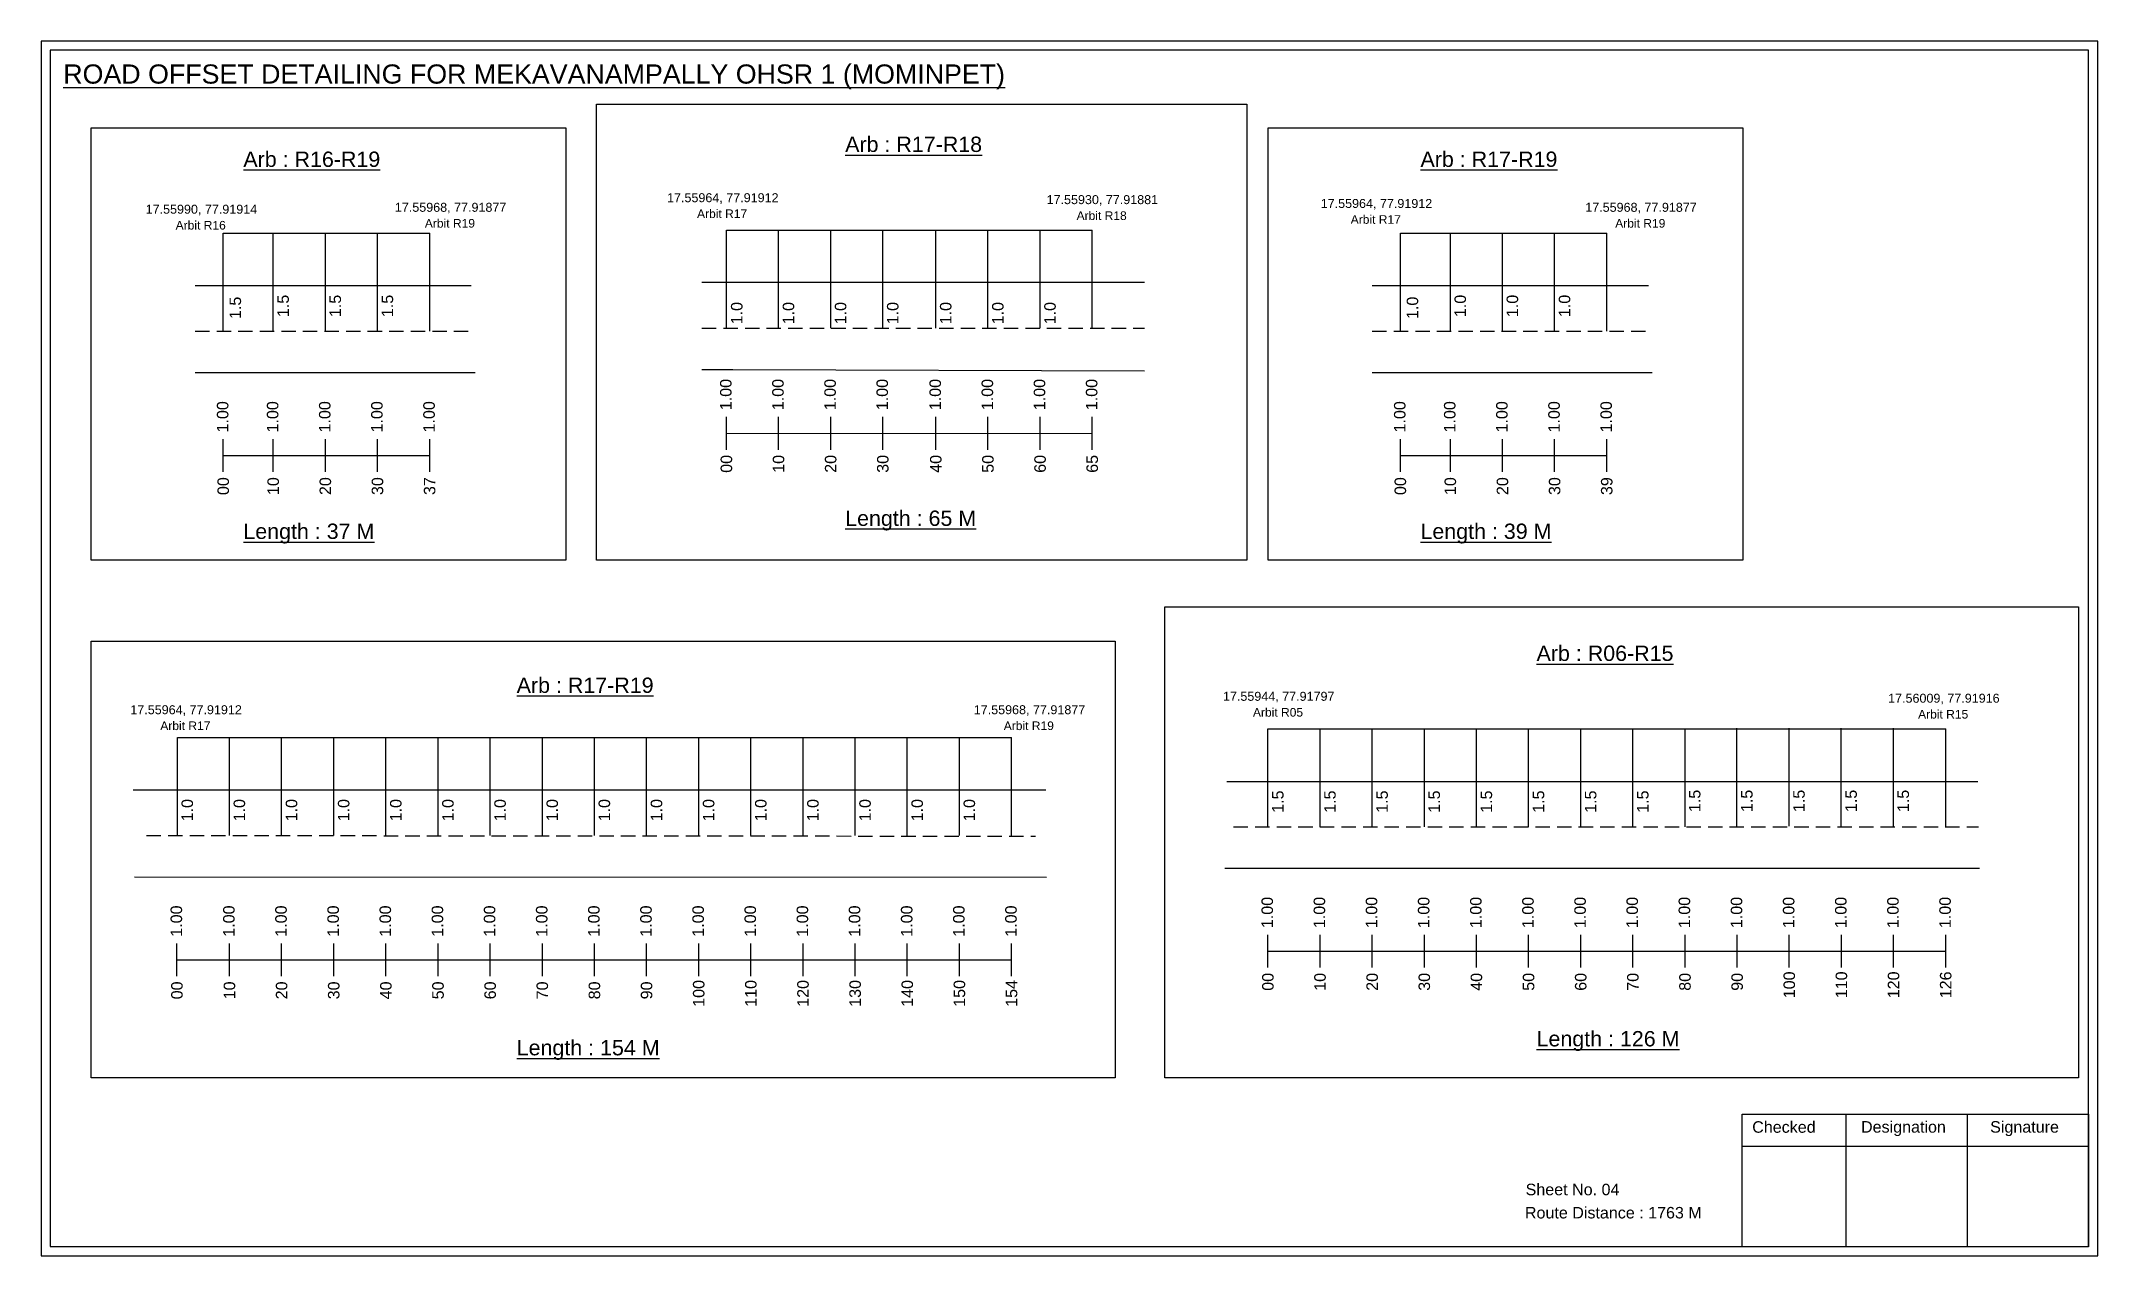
# Model space of a CAD drawing. Header units: inches. Extents: x 1241 to 8862, y 322 to 2472.
# Drawn here: x 6263 to 6800, y 1661 to 1978 of the extents above; entities that cross this region are included whole.
import ezdxf

# ---------------------------------------------------------------- set-up
doc = ezdxf.new("R2010")
doc.units = ezdxf.units.IN
doc.header["$MEASUREMENT"] = 0
doc.linetypes.add('DASHED2', pattern=[0.375, 0.25, -0.125])
for name, color, linetype in [('PDF_Geometry', 7, 'Continuous'), ('PDF_Text', 5, 'Continuous'), ('pipe', 5, 'Continuous')]:
    doc.layers.add(name, color=color, linetype=linetype)
doc.styles.add('PDF Arial', font='arial.ttf')
doc.styles.get("Standard").update_dxf_attribs({"font": 'arial.ttf'})

msp = doc.modelspace()

# ---------------------------------------------------------------- texts
at = {"color": 242, "true_color": 0xcd2027}
for s, height, p in [('%%UROAD OFFSET DETAILING FOR MEKAVANAMPALLY OHSR 1 (MOMINPET)', 5, (6268.86, 1966.81)), ('%%UArb : R17-R18', 4, (6472.81, 1948.99)), ('%%UArb : R16-R19', 4, (6315.83, 1945.09)), ('%%UArb : R17-R19', 4, (6622.87, 1945.09)), ('%%ULength : 37 M', 4, (6315.83, 1848.09)), ('%%ULength : 65 M', 4, (6472.81, 1851.49)), ('%%ULength : 39 M', 4, (6622.87, 1848.09)), ('%%UArb : R06-R15', 4, (6653.15, 1816.28)), ('%%UArb : R17-R19', 4, (6387.13, 1807.95)), ('%%ULength : 154 M', 4, (6387.13, 1713.45)), ('%%ULength : 126 M', 4, (6653.15, 1715.78))]:
    msp.add_text(s, height=height, dxfattribs=at).set_placement(p)
at = {"color": 5}
for s, height, p in [('17.55964, 77.91912', 2.34, (6426.35, 1935.89)), ('17.55930, 77.91881', 2.34, (6525.35, 1935.39)), ('17.55964, 77.91912', 2.34, (6596.85, 1934.39)), ('17.55990, 77.91914', 2.34, (6290.35, 1932.89)), ('17.55968, 77.91877', 2.34, (6355.35, 1933.39)), ('Arbit R19', 2.246, (6363.17, 1929.26)), ('Arbit R17', 2.246, (6434.17, 1931.76)), ('Arbit R18', 2.246, (6533.17, 1931.26)), ('Arbit R17', 2.246, (6604.67, 1930.26)), ('17.55968, 77.91877', 2.34, (6665.85, 1933.39)), ('Arbit R19', 2.246, (6673.67, 1929.26)), ('Arbit R16', 2.246, (6298.17, 1928.76)), ('17.55944, 77.91797', 2.34, (6571.35, 1805.89)), ('17.55964, 77.91912', 2.34, (6286.35, 1802.39)), ('17.55968, 77.91877', 2.34, (6506.35, 1802.39)), ('Arbit R05', 2.246, (6579.17, 1801.76)), ('17.56009, 77.91916', 2.34, (6744.85, 1805.39)), ('Arbit R15', 2.246, (6752.67, 1801.26)), ('Arbit R17', 2.246, (6294.17, 1798.26)), ('Arbit R19', 2.246, (6514.17, 1798.26))]:
    msp.add_text(s, height=height, dxfattribs=at).set_placement(p)
for s, p in [('1.5', (6315.23, 1905.43)), ('1.5', (6327.7, 1905.93)), ('1.5', (6341.3, 1905.93)), ('1.5', (6354.9, 1905.93)), ('1.0', (6622.27, 1905.43)), ('1.0', (6634.74, 1905.93)), ('1.0', (6648.34, 1905.93)), ('1.0', (6661.94, 1905.93)), ('1.0', (6446.02, 1904.04)), ('1.0', (6459.51, 1904.04)), ('1.0', (6473.11, 1904.04)), ('1.0', (6486.71, 1904.04)), ('1.0', (6500.53, 1904.04)), ('1.0', (6514.13, 1904.04)), ('1.0', (6527.73, 1904.04)), ('1.5', (6587.15, 1776.68)), ('1.5', (6600.75, 1776.68)), ('1.5', (6614.35, 1776.68)), ('1.5', (6627.95, 1776.68)), ('1.5', (6641.55, 1776.68)), ('1.5', (6655.15, 1776.68)), ('1.5', (6668.75, 1776.68)), ('1.5', (6682.35, 1776.68)), ('1.5', (6695.89, 1776.87)), ('1.5', (6709.49, 1776.87)), ('1.5', (6723.09, 1776.87)), ('1.5', (6736.69, 1776.87)), ('1.5', (6750.29, 1776.87)), ('1.0', (6302.69, 1774.45)), ('1.0', (6316.29, 1774.45)), ('1.0', (6329.89, 1774.45)), ('1.0', (6343.49, 1774.45)), ('1.0', (6357.09, 1774.45)), ('1.0', (6370.69, 1774.45)), ('1.0', (6384.29, 1774.45)), ('1.0', (6397.89, 1774.45)), ('1.0', (6411.49, 1774.45)), ('1.0', (6425.09, 1774.45)), ('1.0', (6438.69, 1774.45)), ('1.0', (6452.29, 1774.45)), ('1.0', (6465.89, 1774.45)), ('1.0', (6479.49, 1774.45)), ('1.0', (6493.09, 1774.45)), ('1.0', (6506.69, 1774.45))]:
    msp.add_text(s, height=3, rotation=90).set_placement(p)
at = {"color": 217, "true_color": 0x93278f}
for s, p in [('1.00', (6443.17, 1881.65)), ('1.00', (6456.77, 1881.65)), ('1.00', (6470.37, 1881.65)), ('1.00', (6483.97, 1881.65)), ('1.00', (6497.79, 1881.65)), ('1.00', (6511.39, 1881.65)), ('1.00', (6524.99, 1881.65)), ('1.00', (6538.59, 1881.65)), ('1.00', (6311.92, 1875.85)), ('1.00', (6324.96, 1875.85)), ('1.00', (6338.56, 1875.85)), ('1.00', (6352.16, 1875.85)), ('1.00', (6365.76, 1875.85)), ('1.00', (6618.96, 1875.85)), ('1.00', (6632, 1875.85)), ('1.00', (6645.6, 1875.85)), ('1.00', (6659.2, 1875.85)), ('1.00', (6672.8, 1875.85)), ('00', (6443.32, 1865.33)), ('10', (6456.92, 1865.33)), ('20', (6470.52, 1865.33)), ('30', (6484.12, 1865.33)), ('40', (6497.94, 1865.33)), ('50', (6511.54, 1865.33)), ('60', (6525.14, 1865.33)), ('65', (6538.74, 1865.33)), ('00', (6312.07, 1859.53)), ('10', (6325.11, 1859.53)), ('20', (6338.71, 1859.53)), ('30', (6352.31, 1859.53)), ('37', (6365.91, 1859.53)), ('00', (6619.11, 1859.53)), ('10', (6632.15, 1859.53)), ('20', (6645.75, 1859.53)), ('30', (6659.35, 1859.53)), ('39', (6672.95, 1859.53)), ('1.00', (6584.4, 1746.61)), ('1.00', (6598, 1746.61)), ('1.00', (6611.6, 1746.61)), ('1.00', (6625.2, 1746.61)), ('1.00', (6638.8, 1746.61)), ('1.00', (6652.4, 1746.61)), ('1.00', (6666, 1746.61)), ('1.00', (6679.6, 1746.61)), ('1.00', (6693.2, 1746.61)), ('1.00', (6706.8, 1746.61)), ('1.00', (6720.4, 1746.61)), ('1.00', (6734, 1746.61)), ('1.00', (6747.6, 1746.61)), ('1.00', (6761.2, 1746.61)), ('1.00', (6299.85, 1744.37)), ('1.00', (6313.55, 1744.37)), ('1.00', (6327.15, 1744.37)), ('1.00', (6340.75, 1744.37)), ('1.00', (6354.35, 1744.37)), ('1.00', (6367.95, 1744.37)), ('1.00', (6381.55, 1744.37)), ('1.00', (6395.15, 1744.37)), ('1.00', (6408.75, 1744.37)), ('1.00', (6422.35, 1744.37)), ('1.00', (6435.95, 1744.37)), ('1.00', (6449.55, 1744.37)), ('1.00', (6463.15, 1744.37)), ('1.00', (6476.75, 1744.37)), ('1.00', (6490.35, 1744.37)), ('1.00', (6503.95, 1744.37)), ('1.00', (6517.55, 1744.37)), ('100', (6436.1, 1726.1)), ('110', (6449.7, 1726.1)), ('120', (6463.3, 1726.1)), ('130', (6476.9, 1726.1)), ('140', (6490.5, 1726.1)), ('150', (6504.1, 1726.1)), ('154', (6517.7, 1726.1)), ('00', (6584.56, 1730.28)), ('10', (6598.16, 1730.28)), ('20', (6611.76, 1730.28)), ('30', (6625.36, 1730.28)), ('40', (6638.96, 1730.28)), ('50', (6652.56, 1730.28)), ('60', (6666.16, 1730.28)), ('70', (6679.76, 1730.28)), ('80', (6693.36, 1730.28)), ('90', (6706.96, 1730.28)), ('100', (6720.56, 1728.33)), ('110', (6734.16, 1728.33)), ('120', (6747.76, 1728.33)), ('126', (6761.36, 1728.33)), ('00', (6300, 1728.05)), ('10', (6313.7, 1728.05)), ('20', (6327.3, 1728.05)), ('30', (6340.9, 1728.05)), ('40', (6354.5, 1728.05)), ('50', (6368.1, 1728.05)), ('60', (6381.7, 1728.05)), ('70', (6395.3, 1728.05)), ('80', (6408.9, 1728.05)), ('90', (6422.5, 1728.05))]:
    msp.add_text(s, height=3, rotation=90, dxfattribs=at).set_placement(p)
for s, p in [('Sheet No. 04', (6650.3, 1676.97)), ('Route Distance : 1763 M', (6650.11, 1670.92))]:
    msp.add_text(s, height=3).set_placement(p)
at = {"layer": 'PDF_Text', "color": 7, "attachment_point": 7, "style": 'PDF Arial'}
for s, insert, char_height in [('Checked', (6709.4, 1693.22), 3.001), ('Designation', (6737.78, 1692.39), 3.0006), ('Signature', (6771.46, 1692.39), 3.001)]:
    msp.add_mtext(s, dxfattribs=dict(at, insert=insert, char_height=char_height))

# ---------------------------------------------------------------- linework, layer by layer
at = {"color": 5}
for p, q in [((6310.6, 1927.79), (6364.43, 1927.79)), ((6441.85, 1928.58), (6537.26, 1928.58)), ((6617.64, 1927.79), (6671.47, 1927.79)), ((6583.08, 1798.55), (6759.88, 1798.55)), ((6298.62, 1796.31), (6516.22, 1796.31))]:
    msp.add_line(p, q, dxfattribs=at)
for p, q in [((6310.6, 1902.25), (6310.6, 1927.79)), ((6323.63, 1902.25), (6323.63, 1927.79)), ((6337.23, 1902.25), (6337.23, 1927.79)), ((6350.83, 1902.25), (6350.83, 1927.79)), ((6364.43, 1902.25), (6364.43, 1927.79)), ((6441.85, 1903.05), (6441.85, 1928.58)), ((6455.45, 1903.05), (6455.45, 1928.58)), ((6469.05, 1903.05), (6469.05, 1928.58)), ((6482.65, 1903.05), (6482.65, 1928.58)), ((6496.46, 1903.05), (6496.46, 1928.58)), ((6510.06, 1903.05), (6510.06, 1928.58)), ((6523.66, 1903.05), (6523.66, 1928.58)), ((6537.26, 1903.05), (6537.26, 1928.58)), ((6617.64, 1902.25), (6617.64, 1927.79)), ((6630.67, 1902.25), (6630.67, 1927.79)), ((6644.27, 1902.25), (6644.27, 1927.79)), ((6657.87, 1902.25), (6657.87, 1927.79)), ((6671.47, 1902.25), (6671.47, 1927.79)), ((6303.25, 1914.14), (6375.28, 1914.14)), ((6550.86, 1914.93), (6435.44, 1914.93)), ((6610.29, 1914.14), (6682.33, 1914.14)), ((6303.25, 1891.45), (6376.28, 1891.45)), ((6435.44, 1892.24), (6443.5, 1892.24)), ((6443.5, 1892.24), (6550.86, 1891.95)), ((6610.29, 1891.45), (6683.33, 1891.45)), ((6583.08, 1773.01), (6583.08, 1798.55)), ((6596.68, 1773.01), (6596.68, 1798.55)), ((6610.28, 1773.01), (6610.28, 1798.55)), ((6623.88, 1773.01), (6623.88, 1798.55)), ((6637.48, 1773.01), (6637.48, 1798.55)), ((6651.08, 1773.01), (6651.08, 1798.55)), ((6664.68, 1773.01), (6664.68, 1798.55)), ((6678.28, 1773.01), (6678.28, 1798.55)), ((6691.88, 1773.01), (6691.88, 1798.55)), ((6705.42, 1773.19), (6705.42, 1798.73)), ((6719.02, 1773.19), (6719.02, 1798.73)), ((6732.62, 1773.19), (6732.62, 1798.73)), ((6746.22, 1773.19), (6746.22, 1798.73)), ((6759.88, 1773.01), (6759.88, 1798.55)), ((6298.62, 1770.77), (6298.62, 1796.31)), ((6312.22, 1770.77), (6312.22, 1796.31)), ((6325.82, 1770.77), (6325.82, 1796.31)), ((6339.42, 1770.77), (6339.42, 1796.31)), ((6353.02, 1770.77), (6353.02, 1796.31)), ((6366.62, 1770.77), (6366.62, 1796.31)), ((6380.22, 1770.77), (6380.22, 1796.31)), ((6393.82, 1770.77), (6393.82, 1796.31)), ((6407.42, 1770.77), (6407.42, 1796.31)), ((6421.02, 1770.77), (6421.02, 1796.31)), ((6434.62, 1770.77), (6434.62, 1796.31)), ((6448.22, 1770.77), (6448.22, 1796.31)), ((6461.82, 1770.77), (6461.82, 1796.31)), ((6475.42, 1770.77), (6475.42, 1796.31)), ((6489.02, 1770.77), (6489.02, 1796.31)), ((6502.62, 1770.77), (6502.62, 1796.31)), ((6516.22, 1770.77), (6516.22, 1796.31)), ((6287.08, 1782.66), (6525.16, 1782.66)), ((6572.38, 1784.89), (6768.26, 1784.89)), ((6287.47, 1759.98), (6525.32, 1759.94)), ((6571.84, 1762.21), (6768.67, 1762.24))]:
    msp.add_line(p, q)
at = {"linetype": 'DASHED2', "ltscale": 15}
for p, q in [((6303.25, 1902.25), (6375.78, 1902.25)), ((6435.44, 1903.05), (6550.86, 1903.05)), ((6610.29, 1902.25), (6682.83, 1902.25)), ((6290.58, 1770.77), (6522.46, 1770.6)), ((6574.13, 1773.01), (6768.41, 1773.01))]:
    msp.add_line(p, q, dxfattribs=at)
at = {"color": 217, "true_color": 0x93278f}
for p, q in [((6441.85, 1871.35), (6441.85, 1879.91)), ((6455.45, 1871.35), (6455.45, 1879.91)), ((6469.05, 1871.35), (6469.05, 1879.91)), ((6482.65, 1871.35), (6482.65, 1879.91)), ((6496.46, 1871.35), (6496.46, 1879.91)), ((6510.06, 1871.35), (6510.06, 1879.91)), ((6523.66, 1871.35), (6523.66, 1879.91)), ((6537.26, 1871.35), (6537.26, 1879.91)), ((6310.6, 1865.56), (6310.6, 1874.11)), ((6323.63, 1865.56), (6323.63, 1874.11)), ((6337.23, 1865.56), (6337.23, 1874.11)), ((6350.83, 1865.56), (6350.83, 1874.11)), ((6364.43, 1865.56), (6364.43, 1874.11)), ((6441.85, 1875.62), (6537.26, 1875.68)), ((6617.64, 1865.56), (6617.64, 1874.11)), ((6630.67, 1865.56), (6630.67, 1874.11)), ((6644.27, 1865.56), (6644.27, 1874.11)), ((6657.87, 1865.56), (6657.87, 1874.11)), ((6671.47, 1865.56), (6671.47, 1874.11)), ((6310.6, 1869.83), (6364.43, 1869.84)), ((6617.64, 1869.83), (6671.47, 1869.84)), ((6583.08, 1736.31), (6583.08, 1744.87)), ((6596.68, 1736.31), (6596.68, 1744.87)), ((6610.28, 1736.31), (6610.28, 1744.87)), ((6623.88, 1736.31), (6623.88, 1744.87)), ((6637.48, 1736.31), (6637.48, 1744.87)), ((6651.08, 1736.31), (6651.08, 1744.87)), ((6664.68, 1736.31), (6664.68, 1744.87)), ((6678.28, 1736.31), (6678.28, 1744.87)), ((6691.88, 1736.31), (6691.88, 1744.87)), ((6705.48, 1736.31), (6705.48, 1744.87)), ((6719.08, 1736.31), (6719.08, 1744.87)), ((6732.68, 1736.31), (6732.68, 1744.87)), ((6746.28, 1736.31), (6746.28, 1744.87)), ((6759.88, 1736.31), (6759.88, 1744.87)), ((6298.52, 1734.08), (6298.52, 1742.63)), ((6298.62, 1738.35), (6516.22, 1738.39)), ((6312.22, 1734.08), (6312.22, 1742.63)), ((6325.82, 1734.08), (6325.82, 1742.63)), ((6339.42, 1734.08), (6339.42, 1742.63)), ((6353.02, 1734.08), (6353.02, 1742.63)), ((6366.62, 1734.08), (6366.62, 1742.63)), ((6380.22, 1734.08), (6380.22, 1742.63)), ((6393.82, 1734.08), (6393.82, 1742.63)), ((6407.42, 1734.08), (6407.42, 1742.63)), ((6421.02, 1734.08), (6421.02, 1742.63)), ((6434.62, 1734.08), (6434.62, 1742.63)), ((6448.22, 1734.08), (6448.22, 1742.63)), ((6461.82, 1734.08), (6461.82, 1742.63)), ((6475.42, 1734.08), (6475.42, 1742.63)), ((6489.02, 1734.08), (6489.02, 1742.63)), ((6502.62, 1734.08), (6502.62, 1742.63)), ((6516.22, 1734.08), (6516.22, 1742.63)), ((6583.08, 1740.58), (6759.88, 1740.64))]:
    msp.add_line(p, q, dxfattribs=at)
for points in [[(6407.92, 1961.42), (6577.54, 1961.42), (6577.54, 1842.59), (6407.92, 1842.59)], [(6276.13, 1955.27), (6399.94, 1955.27), (6399.94, 1842.59), (6276.13, 1842.59)], [(6583.17, 1955.27), (6706.98, 1955.27), (6706.98, 1842.59), (6583.17, 1842.59)], [(6276.13, 1821.47), (6543.25, 1821.47), (6543.25, 1707.55), (6276.13, 1707.55)]]:
    msp.add_lwpolyline(points, close=True)
at = {"layer": 'PDF_Geometry'}
for points in [[(6263.08, 1977.88), (6263.08, 1661.17), (6799.56, 1661.17), (6799.56, 1977.88)], [(6265.41, 1975.55), (6265.41, 1663.59), (6797.14, 1663.59), (6797.14, 1975.55)]]:
    msp.add_lwpolyline(points, close=True, dxfattribs=at)
at = {"layer": 'PDF_Geometry', "color": 242, "true_color": 0xcc1f26}
msp.add_lwpolyline([(6797.14, 1663.5), (6706.8, 1663.5), (6706.8, 1698.11), (6797.14, 1698.11)], close=True, dxfattribs=at)
for points in [[(6733.78, 1698.11), (6733.78, 1663.5)], [(6765.51, 1698.11), (6765.51, 1663.5)], [(6706.8, 1689.73), (6797.14, 1689.73)]]:
    msp.add_lwpolyline(points, dxfattribs=at)
at = {"layer": 'pipe', "color": 0}
msp.add_lwpolyline([(6556.18, 1830.4), (6794.5, 1830.4), (6794.5, 1707.55), (6556.18, 1707.55)], close=True, dxfattribs=at)

msp.set_redraw_order([(e.dxf.handle, doc.entitydb.next_handle()) for e in msp.query("TEXT MTEXT ATTDEF DIMENSION ARC_DIMENSION")])  # texts and dimensions are drawn at this point

doc.saveas('drawing.dxf')
